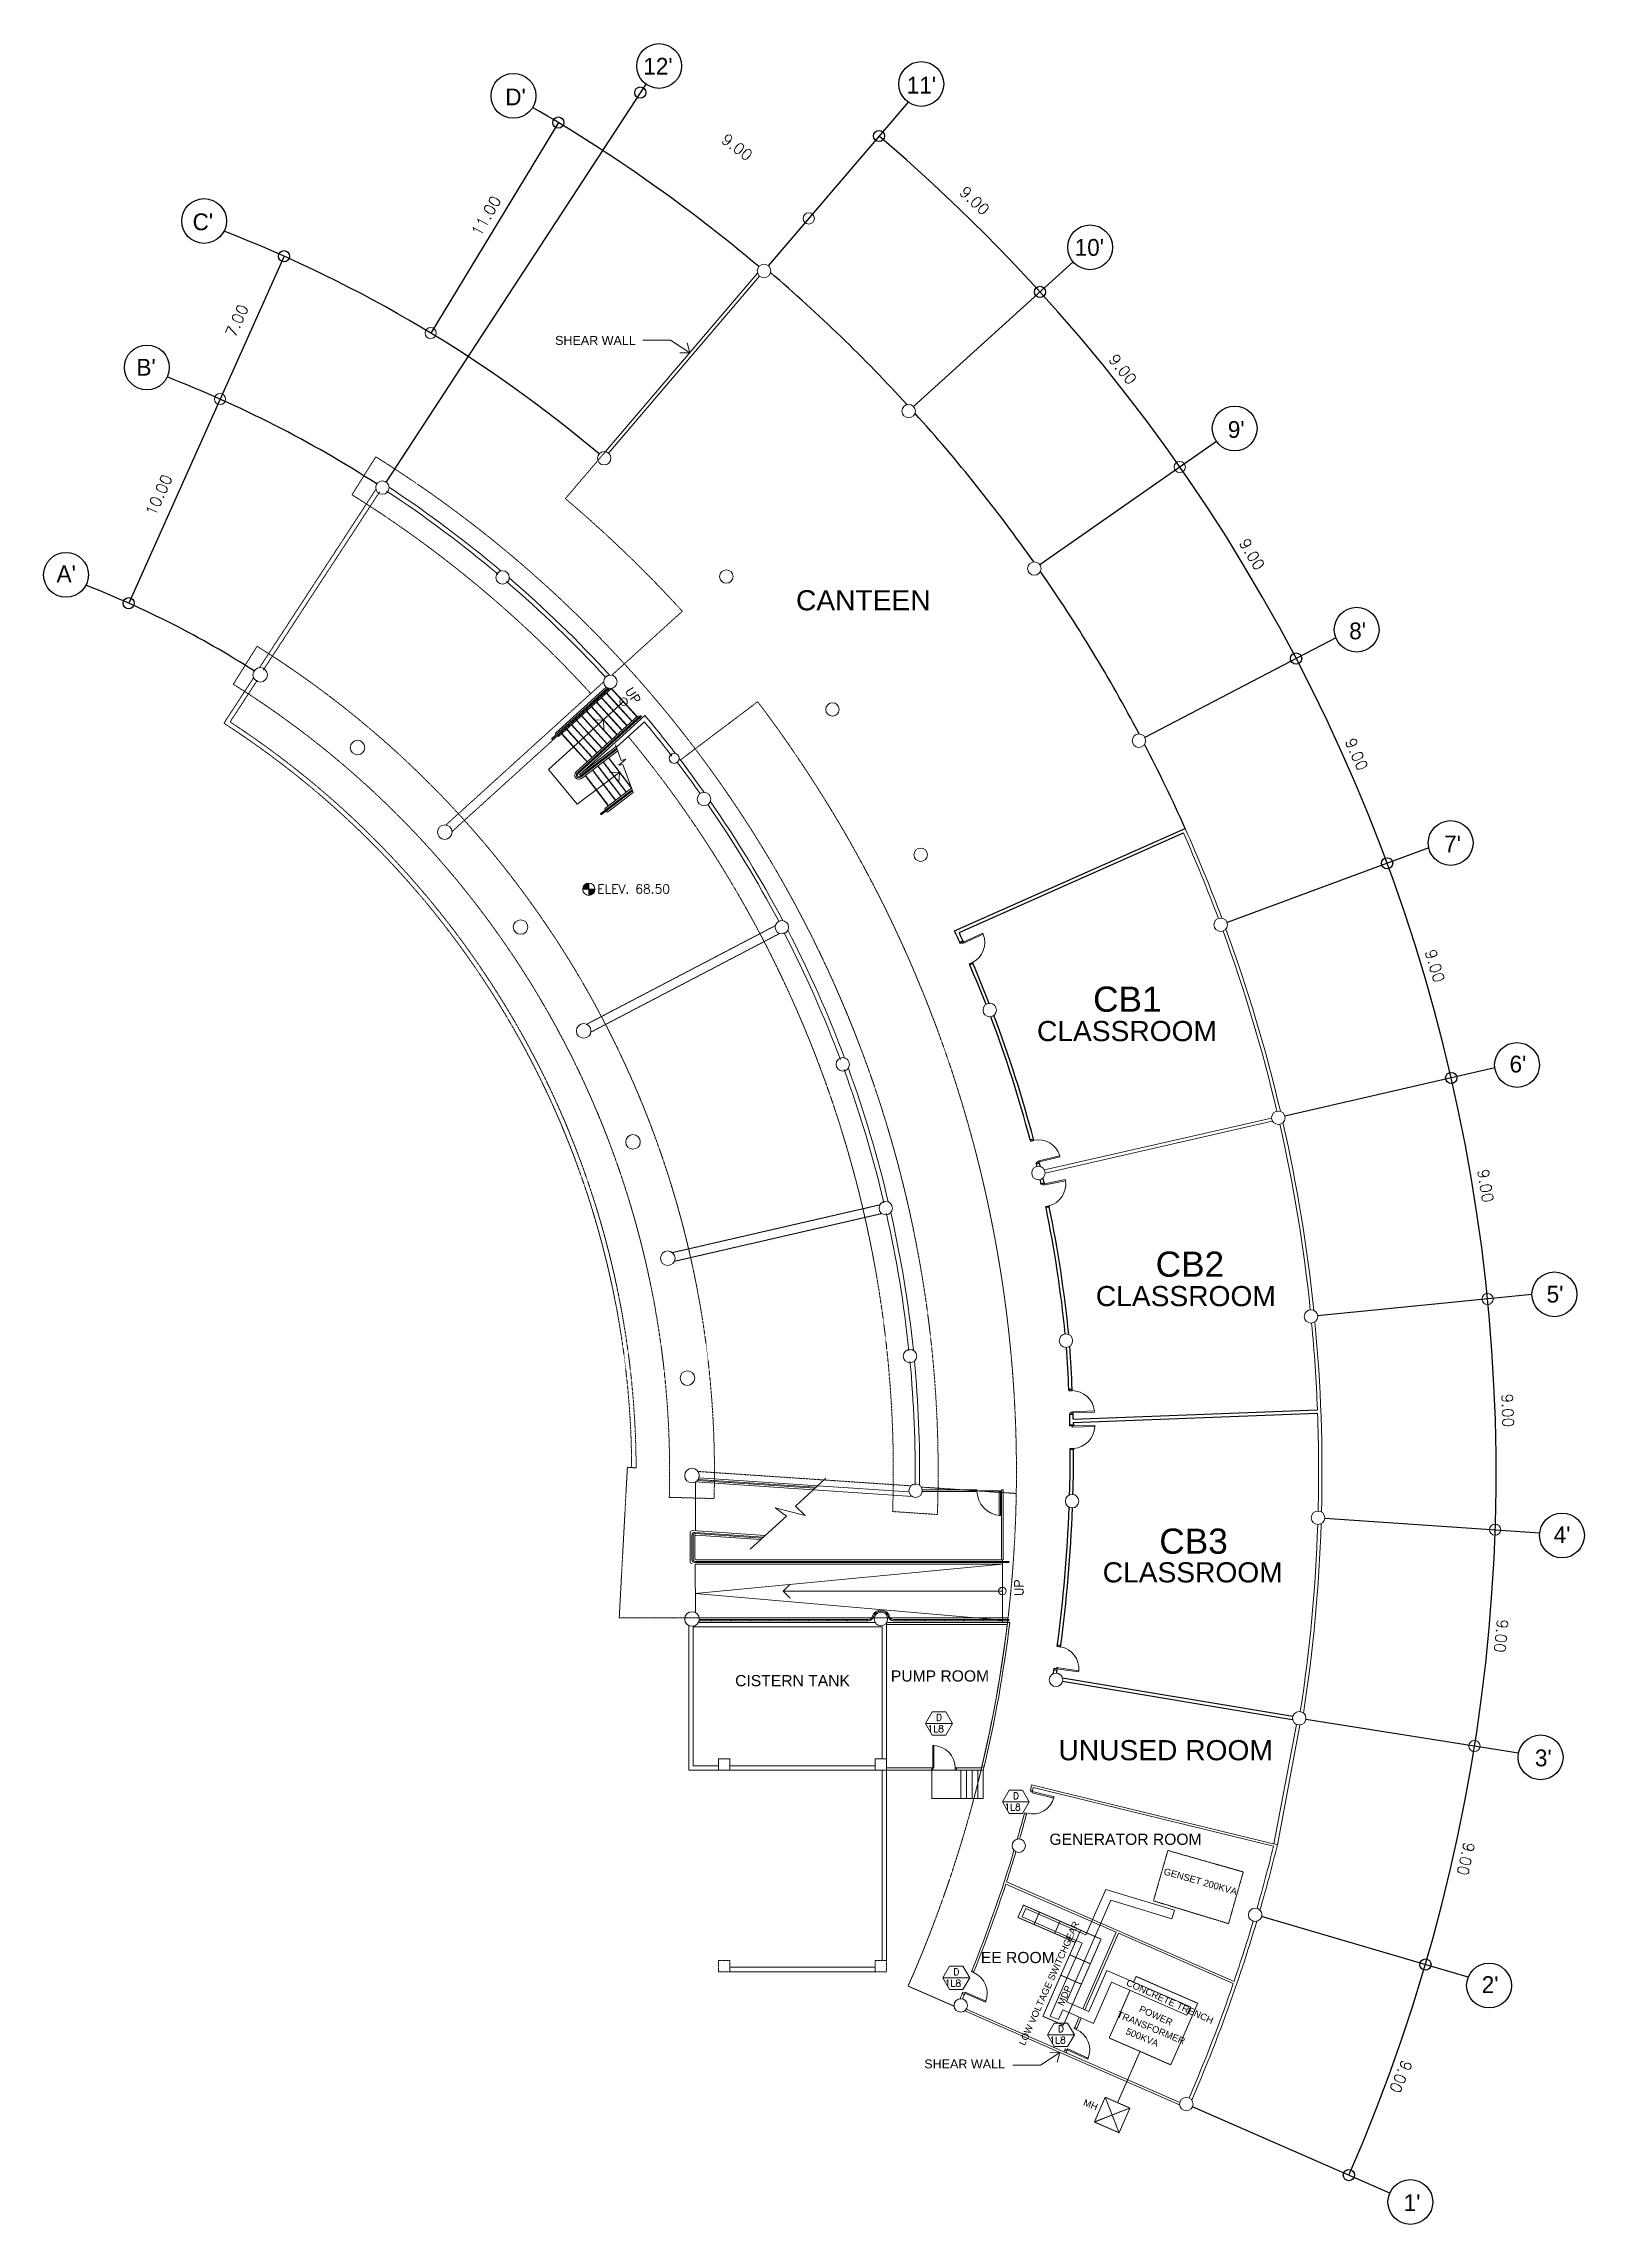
# Model space of a CAD drawing. Header units: millimetres. Extents: x -616979 to 2364082, y 43054 to 1637649.
# Drawn here: x 530816 to 599581, y 43054 to 140443 of the extents above; entities that cross this region are included whole.
import ezdxf

# ---------------------------------------------------------------- set-up
doc = ezdxf.new("R2010")
doc.units = ezdxf.units.MM
doc.linetypes.add('HIDDEN', pattern=[0.375, 0.25, -0.125])
for name, color, linetype in [('a-stairs', 8, 'Continuous'), ('a-wall', 5, 'Continuous'), ('a_text', 255, 'Continuous'), ('COLUMN', 7, 'Continuous'), ('dimension', 1, 'Continuous'), ('labels', 8, 'Continuous'), ('LINE', 1, 'Continuous'), ('RAMP', 7, 'Continuous'), ('USC-DOOR-SKED', 7, 'Continuous'), ('WALLS', 7, 'Continuous'), ('WINDOW', 2, 'Continuous')]:
    doc.layers.add(name, color=color, linetype=linetype)
doc.styles.add('-kitz', font='arial.ttf')
doc.styles.add('100scale@80cl', font='romans.shx', dxfattribs={"height": 0.2})
doc.styles.add('200scale@60cl', font='ROMANS.shx', dxfattribs={"height": 0.3})
doc.styles.add('500scale@60cl', font='romans.shx', dxfattribs={"height": 0.75})
doc.styles.add('500scale@80cl', font='romans.shx', dxfattribs={"height": 1})
doc.styles.add('arial', font='arial.ttf')
doc.styles.add('Century Gothic', font='GOTHIC.TTF')
doc.styles.add('style1', font='arial.ttf')

msp = doc.modelspace()

# ---------------------------------------------------------------- texts
at = {"color": 7, "lineweight": 0, "style": 'style1'}
for s, p in [('CANTEEN', (564396.206, 115134.111)), ('CLASSROOM', (575151.061, 95895.815)), ('CLASSROOM', (577777.915, 84060.915)), ('CLASSROOM', (578083.425, 71723.103)), ('UNUSED ROOM', (576108.989, 63781.488))]:
    msp.add_text(s, height=900, dxfattribs=at).set_placement(p)
at = {"color": 5, "lineweight": 0, "style": 'style1'}
for s, p in [('CB1', (577655.535, 97208.057)), ('CB2', (580446.503, 85374.202)), ('CB3', (580609.365, 73002.764))]:
    msp.add_text(s, height=1125, dxfattribs=at).set_placement(p)
at = {"char_height": 500, "attachment_point": 5, "style": '500scale@80cl'}
for s, insert, rotation in [('9.00', (561765.194, 135817.826), 323.31842428), ('11.00', (550565.513, 132743.834), 60.23142442), ('9.00', (572364.017, 133428.84), 316.52424189), ('7.00', (539442.469, 128069.389), 65.90044049), ('9.00', (578975.841, 125899.312), 308.68157572), ('10.00', (535958.213, 120280.075), 65.90044049), ('9.00', (584744.965, 117636.743), 301.36315145), ('9.00', (589414.576, 108706.594), 294.04472717), ('9.00', (592908.592, 99254.362), 286.7263029), ('9.00', (595170.085, 89434.053), 279.40787862), ('9.00', (596162.209, 79405.667), 272.08945434), ('9.00', (595868.799, 69332.597), 264.77103007), ('9.00', (594294.635, 59378.962), 257.45260579), ('9.00', (591392.506, 49653.841), 246.79457209)]:
    msp.add_mtext(s, dxfattribs=dict(at, insert=insert, rotation=rotation))
at = {"layer": 'a-wall', "lineweight": 0, "style": '-kitz'}
for s, p in [('CISTERN TANK', (561679.638, 67087.479)), ('PUMP ROOM', (568629.437, 67296.348))]:
    msp.add_text(s, height=500, dxfattribs=at).set_placement(p)
at = {"layer": 'a_text', "lineweight": 9, "style": 'Century Gothic'}
for s, p in [("12'", (557581.469, 139056.516)), ("D'", (551420.199, 137688.054)), ("11'", (569339.529, 138213.507)), ("C'", (537464.844, 132108.714)), ("10'", (576835.794, 130966.493)), ("B'", (534958.902, 125613.875)), ("9'", (583668.36, 122835.224)), ("A'", (531395.172, 116387.302)), ("8'", (589084.823, 113841.183)), ("7'", (593323.175, 104325.214)), ("6'", (596242.499, 94495.797)), ("5'", (597898.724, 84221.902)), ("4'", (598211.978, 73477.562)), ("3'", (597375.323, 63511.345)), ("2'", (595000.152, 53387.108)), ("1'", (591516.184, 43649.104))]:
    msp.add_text(s, height=750, dxfattribs=at).set_placement(p)
at = {"layer": 'labels', "color": 7, "linetype": 'Continuous', "lineweight": 0}
for s, height, rotation, style, p in [('SHEAR WALL', 400, 359.96656511, 'arial', (553642.839, 126988.717)), ('UP', 400, 89.96656511, '100scale@80cl', (574543.25, 71115.778)), ('GENSET 200KVA', 300, 344.08183111, '-kitz', (580780.603, 58687.312)), ('LOW VOLTAGE SWITCHGEAR', 300, 65.96382008, '-kitz', (574601.742, 51017.366)), ('MDP', 300, 65.96382008, '-kitz', (576327.638, 52785.042)), ('CONCRETE TRENCH', 300, 335.58218549, '-kitz', (579103.252, 53739.289)), ('TRANSFORMER', 300, 337.58604158, '-kitz', (578692.957, 52315.951)), ('POWER ', 300, 335.58218549, '-kitz', (579678.463, 52566.605)), ('500KVA', 300, 337.73157046, '-kitz', (579085.848, 51561.982)), ('SHEAR WALL', 400, 359.96656511, 'arial', (570121.198, 50020.795)), ('MH', 300, 337.73157046, '-kitz', (577187.344, 48383.814))]:
    msp.add_text(s, height=height, rotation=rotation, dxfattribs=dict(at, style=style)).set_placement(p)
at = {"layer": 'labels', "linetype": 'Continuous', "lineweight": 0, "style": '100scale@80cl'}
msp.add_text('UP', height=400, rotation=303.39427962, dxfattribs=at).set_placement((556749.93, 111531.483))
at = {"layer": 'labels', "color": 7, "linetype": 'Continuous', "lineweight": 0, "style": '500scale@60cl'}
msp.add_text('ELEV. 68.50', height=400, dxfattribs=at).set_placement((555529.317, 102488.87))
at = {"layer": 'labels', "lineweight": 0, "style": '-kitz'}
for s, p in [('GENERATOR ROOM', (575705.884, 60003.756)), ('EE ROOM', (572643.714, 54722.072))]:
    msp.add_text(s, height=500, dxfattribs=at).set_placement(p)
at = {"layer": 'USC-DOOR-SKED', "linetype": 'Continuous', "lineweight": 0, "style": '200scale@60cl'}
for s, p in [('1L8', (570263.146, 65040.287)), ('D', (570646.187, 65545.453)), ('D', (574077.32, 62045.789)), ('1L8', (573694.279, 61540.624)), ('1L8', (571033.79, 53675.254)), ('D', (571416.831, 54180.419)), ('D', (576087.11, 51637.515)), ('1L8', (575704.07, 51132.35))]:
    msp.add_text(s, height=300, dxfattribs=at).set_placement(p)

# ---------------------------------------------------------------- hatches: boundary and pattern name
at = {"layer": 'labels', "lineweight": 0}
h = msp.add_hatch(color=7, dxfattribs=at)
h.paths.add_polyline_path([(554887.798, 102756.873, 0.074813158), (554875.567, 102676.217), (555149.698, 102675.903), (555150.012, 102950.034, 0.329198981)])
h.paths.add_polyline_path([(555149.698, 102675.903), (555149.384, 102401.773, 0.329198981), (555411.598, 102594.934, 0.074813158), (555423.829, 102675.589)])

# ---------------------------------------------------------------- linework, layer by layer
for p, q in [((557693.24, 138636.382), (546099.56, 120865.99)), ((569394.735, 137834.695), (563159.513, 130518.553)), ((553788.467, 136916.422), (548090.901, 127518.086)), ((541544.031, 130949.82), (534612.483, 115453.829)), ((576762.283, 130695.37), (569645.9, 124233.095)), ((583160.378, 122675.702), (575278.781, 117172.581)), ((588487.23, 113907.635), (579966.382, 109452.049)), ((571471.249, 100820.015), (581763.667, 105390.884)), ((571671.535, 100744.836), (581687.422, 105192.897)), ((592636.249, 104525.588), (583632.326, 101197.289)), ((595584.398, 94700.015), (586216.884, 92542.795)), ((597243.944, 84575.954), (587677.948, 83629.575)), ((576767.81, 79017.012), (587667.19, 79434.41)), ((576771.084, 78867.028), (587672.93, 79284.52)), ((576771.084, 78867.028), (576773.113, 78764.947)), ((587991.159, 74591.406), (597588.411, 73944.4)), ((586544.362, 65582.585), (576288.785, 67299.39)), ((586569.127, 65730.526), (576291.828, 67447.634)), ((587153.062, 65609.693), (596647.753, 64108.111)), ((594401.731, 54097.812), (585175.664, 56796.629)), ((590898.858, 44455.167), (582091.736, 48307.247))]:
    msp.add_line(p, q)
at = {"lineweight": 0}
for p, q in [((575480.848, 90146.848), (585620.42, 92462.614)), ((575514.247, 90000.613), (585653.818, 92316.38))]:
    msp.add_line(p, q, dxfattribs=at)
for points in [[(571706.374, 100311.179), (571843.297, 100372.467), (571865.055, 100321.944), (571727.258, 100262.681), (571706.374, 100311.179)], [(572131.97, 99346.73), (572268.893, 99408.018), (572290.651, 99357.495), (572152.854, 99298.232), (572131.97, 99346.73)], [(574861.048, 91430.023), (575006.535, 91466.598), (574992.366, 91519.752), (574847.447, 91481.045), (574861.048, 91430.023)], [(575118.914, 90409.027), (575264.401, 90445.602), (575250.232, 90498.756), (575105.312, 90460.049), (575118.914, 90409.027)], [(575322.217, 89541.128), (575469.066, 89571.781), (575479.54, 89517.778), (575332.27, 89489.29), (575322.217, 89541.128)], [(575544.453, 88510.597), (575691.302, 88541.25), (575701.776, 88487.247), (575554.506, 88458.759), (575544.453, 88510.597)], [(576576.931, 80282.365), (576726.816, 80288.603), (576723.747, 80343.527), (576573.985, 80335.086), (576576.931, 80282.365)], [(576612.523, 79229.741), (576762.407, 79235.979), (576759.339, 79290.903), (576609.577, 79282.463), (576612.523, 79229.741)], [(576623.143, 78761.355), (576773.113, 78764.997), (576773.666, 78709.99), (576623.673, 78708.554), (576623.143, 78761.355)], [(576634.306, 77707.366), (576784.276, 77711.008), (576784.83, 77656.001), (576634.837, 77654.565), (576634.306, 77707.366)], [(576054.791, 68871.097), (576203.394, 68850.571), (576210.146, 68905.164), (576061.271, 68923.502), (576054.791, 68871.097)], [(575905.735, 67828.632), (576054.338, 67808.106), (576061.09, 67862.699), (575912.215, 67881.037), (575905.735, 67828.632)]]:
    msp.add_lwpolyline(points)
for centre, radius in [((558284.983, 139442.509), 1000), ((569986.478, 138640.821), 1000), ((551784.288, 138110.557), 1000), ((557445.136, 138256.096), 250), ((553788.467, 136916.422), 250), ((568100.407, 136315.986), 250), ((537977.302, 132520.686), 1000), ((577521.067, 131346.713), 1000), ((541544.031, 130949.82), 250), ((575285.041, 129353.91), 250), ((535423.453, 125979.281), 1000), ((583974.47, 123256.439), 1000), ((531816.359, 116719.099), 1000), ((534612.483, 115453.829), 250), ((589419.523, 114269.339), 1000), ((586716.502, 112981.714), 250), ((593611.897, 104744.932), 1000), ((590777.078, 103838.346), 250), ((596575.626, 94832.179), 1000), ((593639.859, 94252.213), 250), ((598243.861, 84588.776), 1000), ((598580.918, 73822.211), 1000), ((597627.837, 63909.527), 1000), ((592486.554, 54658.041), 250), ((595327.724, 53720.272), 1000), ((589070.647, 45254.795), 250), ((591815.055, 44054.439), 1000)]:
    msp.add_circle(centre, radius)
for centre, radius, start, end in [((517260.912, 76663.108), 70460.798, 49.80446887, 59.85829423), ((517260.912, 76663.108), 78378.059, 336.37627845, 49.56052121), ((517260.912, 76663.108), 59470.304, 49.84955205, 68.69399536), ((517398.002, 76723.989), 70460.798, 42.48604459, 49.3953859), ((517260.912, 76663.108), 52478.427, 57.20648498, 68.69399536), ((517398.002, 76723.989), 70460.798, 35.15971113, 42.06553436), ((517398.002, 76723.989), 70460.798, 27.82468295, 34.7341854), ((517260.912, 76663.108), 42494.671, 57.31714569, 68.69399536), ((517398.002, 76723.989), 70460.798, 24.00702312, 27.40141615), ((380852.75, 12425.581), 210116.606, 24.72555966, 24.87830183), ((657398.851, 140062.322), 94313.506, 204.63781329, 204.88693446), ((520913.993, 77261.924), 55926.516, 21.30485291, 23.27109974), ((520913.993, 77261.924), 55776.516, 21.31101075, 23.27109974), ((520913.993, 77261.924), 55776.516, 14.76949834, 20.70926435), ((520986.103, 77287.057), 55850.179, 14.76392119, 20.71747351), ((584511.044, 92619.924), 9648.843, 193.24620767, 193.90655818), ((520913.992, 77261.924), 55926.517, 13.47762041, 13.63478207), ((831237.46, 148011.102), 262509.713, 192.83036552, 192.86969527), ((520913.993, 77261.924), 55926.516, 12.71533313, 12.94456748), ((521136.107, 77289.965), 55552.714, 5.70949019, 11.59828306), ((521136.648, 77289.912), 55702.185, 5.66780365, 11.59669799), ((511816.462, 77524.146), 64818.501, 2.48548737, 4.15348586), ((511874.594, 77527.957), 64910.247, 2.48606205, 4.18967182), ((533955.064, 78061.229), 42673.458, 0.94005973, 1.56925681), ((511816.463, 77524.146), 64968.501, 1.31667633, 1.50984232), ((511798.4, 77524.528), 64836.567, 358.32628517, 0.11491317), ((511770.472, 77524.762), 65014.49, 358.34639142, 0.11566111), ((511816.462, 77524.146), 64818.501, 352.32830672, 357.8390934), ((511816.462, 77524.146), 64968.501, 352.32786135, 357.819486), ((511816.462, 77524.146), 64818.501, 351.23494464, 351.44413902), ((511816.462, 77524.146), 64968.501, 351.27738431, 351.39915011)]:
    msp.add_arc(centre, radius, start, end)
at = {"layer": 'a-stairs', "lineweight": 0}
for p, q in [((553355.407, 108021.545), (556696.862, 111055.868)), ((555492.728, 111043.126), (556635.578, 109784.597)), ((555714.822, 111244.805), (556857.672, 109986.276)), ((555936.915, 111446.484), (557079.765, 110187.956)), ((556160.461, 111646.564), (557301.858, 110389.635)), ((554604.355, 110236.408), (555747.205, 108977.879)), ((554826.449, 110438.087), (555969.299, 109179.559)), ((555048.542, 110639.767), (556191.392, 109381.238)), ((555270.635, 110841.446), (556413.485, 109582.918)), ((555367.733, 110232.54), (555808.447, 110249.197)), ((555825.104, 109808.483), (555808.447, 110249.197)), ((557321.265, 110407.259), (557455.718, 110259.196)), ((554160.169, 109833.049), (555303.019, 108574.521)), ((554382.262, 110034.728), (555525.112, 108776.2)), ((556598.328, 108434.361), (556345.976, 109126.381)), ((555338.803, 108981.367), (555525.112, 108776.2)), ((556573.182, 106831.141), (555547.426, 108176.678)), ((556811.732, 107013.058), (555786.006, 108358.556)), ((557050.282, 107194.976), (556024.586, 108540.435)), ((556797.66, 108483.918), (556486.901, 108219.195)), ((556486.901, 108219.195), (556664.189, 108253.75)), ((556598.328, 108434.361), (556797.66, 108483.918)), ((557122.044, 106998.182), (556664.189, 108253.75)), ((553355.407, 108021.545), (554623.137, 106484.644)), ((554623.137, 106484.644), (556536.624, 107901.757)), ((556016.565, 106406.667), (554990.741, 107752.295)), ((556334.632, 106649.224), (555308.847, 107994.799)), ((556072.293, 107909.21), (556512.572, 107883.501)), ((556486.862, 107443.221), (556512.572, 107883.501)), ((555699.488, 106039.103), (557086.163, 107096.578)), ((555684.331, 106058.987), (555714.646, 106019.22)), ((570453.871, 62069.001), (570453.871, 63338.278)), ((570503.871, 63338.278), (571503.871, 63338.278)), ((572753.871, 63338.278), (571553.871, 63338.278)), ((571753.871, 62069.001), (571753.871, 63338.278)), ((572003.871, 62069.001), (572003.871, 63338.278)), ((572253.871, 62069.001), (572253.871, 63338.278)), ((572503.871, 62069.001), (572503.871, 63338.278)), ((572753.871, 62069.001), (572753.871, 63338.278)), ((570453.871, 62069.001), (572753.871, 62069.001))]:
    msp.add_line(p, q, dxfattribs=at)
at = {"layer": 'a-stairs', "color": 2, "lineweight": 0}
for p, q in [((555993.399, 111666.624), (553502.395, 109404.583)), ((556048.517, 111649.137), (553536.008, 109367.567)), ((557443.663, 110417.097), (554631.124, 107863.075)), ((557477.276, 110380.082), (554664.668, 107825.996)), ((556398.409, 108982.595), (554748.818, 107725.048)), ((556416.349, 108933.399), (554779.226, 107685.357)), ((557077.193, 107121.178), (555684.331, 106058.987)), ((557095.133, 107071.98), (555714.288, 106018.952))]:
    msp.add_line(p, q, dxfattribs=at)
at = {"layer": 'a-stairs', "color": 8, "lineweight": 0}
for p, q in [((555925.888, 111706.628), (553655.561, 109644.979)), ((556156.561, 111645.942), (553790.014, 109496.917)), ((557321.265, 110407.259), (554580.787, 107918.673)), ((557653.675, 110438.958), (554874.058, 107914.831)), ((557633.585, 110150.558), (556385.72, 109017.391)), ((556371.499, 109056.389), (554710.435, 107790.095)), ((556443.258, 108859.605), (554823.806, 107625.034)), ((557050.282, 107194.976), (555857.532, 106285.389))]:
    msp.add_line(p, q, dxfattribs=at)
at = {"layer": 'a-stairs', "linetype": 'HIDDEN', "lineweight": 0}
for p, q in [((555477.922, 111029.68), (556620.772, 109771.152)), ((555700.016, 111231.36), (556842.866, 109972.831)), ((555922.109, 111433.039), (557064.959, 110174.511)), ((556144.202, 111634.718), (557287.052, 110376.19)), ((554589.549, 110222.963), (555732.399, 108964.434)), ((554811.642, 110424.642), (555954.492, 109166.114)), ((555033.736, 110626.321), (556176.586, 109367.793)), ((555255.829, 110828.001), (556398.679, 109569.472)), ((553923.269, 109617.924), (555066.119, 108359.396)), ((554145.363, 109819.604), (555288.213, 108561.075)), ((554367.456, 110021.283), (555510.306, 108762.755)), ((556589.085, 106843.269), (555563.332, 108188.803)), ((556827.635, 107025.186), (555801.911, 108370.681)), ((557066.185, 107207.103), (556040.491, 108552.56)), ((556032.468, 106418.795), (555006.646, 107764.42)), ((556350.535, 106661.351), (555324.752, 108006.924))]:
    msp.add_line(p, q, dxfattribs=at)
at = {"layer": 'a-stairs', "color": 8, "lineweight": 0}
for points in [[(553692.1, 109576.851), (553655.561, 109644.979)], [(553790.014, 109496.917), (553725.713, 109539.835)]]:
    msp.add_lwpolyline(points, dxfattribs=at)
at = {"layer": 'a-stairs', "lineweight": 0}
for points in [[(553938.076, 109631.37), (555080.926, 108372.841)], [(555857.532, 106285.389), (555888.092, 106214.374)], [(555918.405, 106174.611), (555978.784, 106126.336)]]:
    msp.add_lwpolyline(points, dxfattribs=at)
msp.add_circle((556696.905, 111055.822), 169.578, dxfattribs=at)
at = {"layer": 'a-stairs', "color": 2, "linetype": 'HIDDEN', "lineweight": 0, "ltscale": 0.058}
for centre in [(557180.362, 110144.228), (556547.453, 109569.493), (555281.634, 108420.023), (555453.469, 108230.795), (555914.544, 108994.758), (556135.877, 108751.021), (554659.087, 107854.698), (554771.062, 107710.569), (555918.134, 106206.401), (556600.542, 106726.628)]:
    msp.add_circle(centre, 12.5, dxfattribs=at)
at = {"layer": 'a-stairs', "color": 2, "lineweight": 0}
for centre, radius, start, end in [((557460.47, 110398.59), 25, 312.24209693, 132.24209693), ((553519.202, 109386.075), 25, 132.24209693, 312.24209693), ((554708.658, 107777.118), 115.758, 132.05043806, 307.56210395), ((554708.658, 107777.118), 65.758, 131.98651057, 307.64234904)]:
    msp.add_arc(centre, radius, start, end, dxfattribs=at)
at = {"layer": 'a-stairs', "color": 8, "lineweight": 0}
msp.add_arc((554708.658, 107777.118), 190.758, 132.09251543, 307.64154084, dxfattribs=at)
at = {"layer": 'a-wall', "linetype": 'HIDDEN', "lineweight": 0, "ltscale": 3}
msp.add_line((562682.233, 130189.785), (554101.826, 120121.905), dxfattribs=at)
at = {"layer": 'a-wall', "lineweight": 0}
for p, q in [((562682.233, 130189.785), (555890.355, 122220.488)), ((562770.326, 130061.899), (556030.589, 122153.781)), ((557122.044, 106998.182), (555978.784, 106126.336)), ((559605.25, 69799.964), (559605.25, 63338.278)), ((559805.25, 69738.278), (559805.25, 63538.278)), ((568235.912, 69738.278), (559805.25, 69738.278)), ((567926.105, 69938.278), (560043.565, 69938.278)), ((568235.912, 63838.278), (568235.912, 69738.278)), ((568435.912, 63838.278), (568435.912, 69922.447)), ((573820.944, 69838.278), (568445.72, 69838.278)), ((567935.912, 63338.278), (559605.25, 63338.278)), ((567935.912, 63538.278), (561435.912, 63538.278)), ((568235.912, 63338.278), (568235.912, 54838.278)), ((568435.912, 63438.278), (570553.871, 63438.278)), ((568435.912, 63338.278), (570503.871, 63338.278)), ((568435.912, 63338.278), (568435.912, 54838.278)), ((585879.414, 60008.196), (574911.964, 62678.413)), ((585710.015, 59946.518), (574985.47, 62557.596)), ((578690.983, 56097.907), (573760.551, 58254.391)), ((583946.363, 53908.443), (573791.599, 58349.958)), ((577194.05, 52675.425), (578690.983, 56097.907)), ((577285.669, 52635.353), (578782.603, 56057.834)), ((583913.89, 53813.499), (578782.603, 56057.834)), ((567935.912, 54538.278), (561435.912, 54538.278)), ((567935.912, 54338.278), (561435.912, 54338.278)), ((571925.346, 52590.127), (581518.733, 48394.149)), ((571965.419, 52681.747), (581525.826, 48500.193)), ((576832.626, 51849.091), (577033.758, 52308.947)), ((576924.249, 51809.017), (576832.626, 51849.091)), ((576924.245, 51809.019), (577125.378, 52268.874))]:
    msp.add_line(p, q, dxfattribs=at)
at = {"layer": 'a-wall', "color": 5, "lineweight": 0}
for p, q in [((573933.624, 69938.278), (568445.72, 69938.278)), ((560935.912, 63538.278), (559805.25, 63538.278)), ((571503.871, 63438.278), (572674.984, 63438.278)), ((571503.871, 63338.278), (572753.871, 63338.278)), ((574954.016, 62429.492), (574857.055, 62453.963)), ((574680.431, 61364.057), (574583.568, 61388.93)), ((572332.704, 54342.994), (572240.374, 54381.412)), ((571910.125, 53327.402), (571817.794, 53365.82)), ((576356.74, 50761.06), (576391.824, 50841.275)), ((576483.448, 50801.2), (576391.824, 50841.275)), ((576448.36, 50720.987), (576483.444, 50801.202))]:
    msp.add_line(p, q, dxfattribs=at)
at = {"layer": 'a-wall', "color": 2, "lineweight": 0}
msp.add_arc((555699.49, 106039.102), 25, 127.31968577, 307.31968576, dxfattribs=at)
at = {"layer": 'a-wall', "lineweight": 0}
for radius, start, end in [(56970.304, 346.57716997, 353.11965525), (57070.304, 346.49790207, 353.23287934), (59322.976, 343.94679192, 345.0796563), (59422.976, 343.98022781, 345.08052961), (59322.976, 337.93861216, 343.44261352), (59422.976, 342.05023725, 343.40568984), (70460.798, 343.93865038, 346.27590663), (70610.798, 343.90574304, 346.35713609), (59422.976, 337.93771956, 341.95335037), (70610.798, 336.58731876, 343.48366241), (70460.798, 341.15913601, 343.45075506), (70460.798, 336.62022611, 341.07754088)]:
    msp.add_arc((517260.912, 76663.108), radius, start, end, dxfattribs=at)
at = {"layer": 'a-wall', "color": 5, "lineweight": 0}
for radius, start, end in [(59322.976, 346.14168218, 346.36485594), (59422.976, 346.14116748, 346.26835442), (59322.976, 336.62836764, 336.87618636), (59422.976, 336.66180354, 336.87708171)]:
    msp.add_arc((517260.912, 76663.108), radius, start, end, dxfattribs=at)
at = {"layer": 'COLUMN', "color": 1, "lineweight": 0}
for p, q in [((576461.092, 52996.008), (578442.77, 57526.776)), ((577331.073, 55983.253), (578218.781, 58012.844)), ((581282.799, 57082.274), (578218.781, 58012.844)), ((581166.558, 56699.536), (578442.77, 57526.776)), ((574485.412, 56791.308), (574645.703, 57157.787)), ((574485.412, 56791.308), (577170.782, 55616.774)), ((574645.703, 57157.787), (577331.073, 55983.253)), ((581282.799, 57082.274), (581166.558, 56699.536)), ((575745.358, 52357.787), (577170.782, 55616.774)), ((577468.909, 52555.207), (578274.565, 54397.202)), ((577675.096, 52028.437), (578480.752, 53870.432)), ((581999.525, 52767.97), (578274.565, 54397.202)), ((581839.233, 52401.491), (578480.752, 53870.432)), ((576111.837, 52197.496), (576300.801, 52629.529)), ((577675.096, 52028.437), (576300.801, 52629.529)), ((577468.909, 52555.207), (576461.092, 52996.008)), ((581839.233, 52401.491), (581999.525, 52767.97)), ((575745.358, 52357.787), (576111.837, 52197.496))]:
    msp.add_line(p, q, dxfattribs=at)
at = {"layer": 'COLUMN', "lineweight": 0}
for points in [[(561435.912, 63838.278), (560935.912, 63838.278), (560935.912, 63338.278), (561435.912, 63338.278)], [(568435.912, 63838.278), (567935.912, 63838.278), (567935.912, 63338.278), (568435.912, 63338.278)]]:
    msp.add_lwpolyline(points, close=True, dxfattribs=at)
at = {"layer": 'COLUMN', "color": 8, "linetype": 'HIDDEN', "lineweight": 0, "ltscale": 3}
for points in [[(561435.912, 54838.278), (560935.912, 54838.278), (560935.912, 54338.278), (561435.912, 54338.278)], [(568435.912, 54838.278), (567935.912, 54838.278), (567935.912, 54338.278), (568435.912, 54338.278)]]:
    msp.add_lwpolyline(points, close=True, dxfattribs=at)
at = {"layer": 'COLUMN', "lineweight": 0}
for centre, radius in [((562964.92, 130290.226), 300), ((569423.807, 124031.415), 300), ((555835.996, 121925.454), 300), ((545935.637, 120614.734), 300), ((551300.754, 116603.995), 300), ((561287.424, 116642.894), 300), ((575032.807, 117000.836), 300), ((540480.415, 112253.159), 325), ((556111.262, 111942.502), 300), ((566021.531, 110708.946), 300), ((544824.846, 109005.443), 325), ((579700.533, 109313.036), 300), ((558959.663, 108525.303), 225), ((560288.783, 106706.204), 300), ((548720.179, 105230.775), 325), ((569961.184, 104220.291), 300), ((552102.948, 100990.656), 325), ((583350.935, 101093.273), 300), ((563765.255, 100980.415), 300), ((573042.195, 97282.649), 300), ((554918.038, 96354.17), 325), ((566484.034, 94858.426), 300), ((585924.536, 92475.471), 300), ((557119.583, 91396.859), 325), ((575214.365, 90009.055), 300), ((568400.823, 88439.982), 300), ((558671.713, 86199.491), 325), ((587379.405, 83600.04), 300), ((576442.304, 82518.015), 300), ((569484.394, 81829.658), 300), ((559549.14, 80846.748), 325), ((559755.25, 76494.95), 325), ((569732.603, 75822.32), 300), ((576716.75, 75351.478), 300), ((587691.838, 74611.585), 300), ((559755.25, 70088.278), 325), ((568185.912, 70088.278), 300), ((576001.168, 67373.361), 300), ((586856.745, 65656.555), 300), ((574339.281, 59966.496), 300), ((584887.731, 56880.855), 300), ((571747.42, 52831.669), 300), ((581816.877, 48427.466), 300)]:
    msp.add_circle(centre, radius, dxfattribs=at)
at = {"layer": 'dimension', "color": 8, "lineweight": 0}
for centre in [(564963.719, 132635.531), (548089.032, 127513.908), (538689.084, 124567.374), (581524.291, 121533.346), (595258.203, 84379.501), (595596.351, 74078.696), (594676.814, 64419.815)]:
    msp.add_circle(centre, 250, dxfattribs=at)
at = {"layer": 'labels', "color": 7, "lineweight": 0}
for p, q in [((555149.698, 102675.903), (554875.567, 102676.217)), ((555150.012, 102950.034), (555149.384, 102401.773)), ((555286.763, 102675.746), (555149.698, 102675.903)), ((555149.698, 102675.903), (555423.829, 102675.589))]:
    msp.add_line(p, q, dxfattribs=at)
at = {"layer": 'labels', "color": 8, "lineweight": 0}
for points in [[(557556.568, 127199.136), (558793.311, 127199.136), (559654.56, 126637.244)], [(574071.578, 50171.886), (575308.321, 50171.886), (576169.57, 50733.778)]]:
    msp.add_lwpolyline(points, dxfattribs=at)
at = {"layer": 'labels', "color": 5, "lineweight": 0}
for points in [[(559532.831, 127074.442), (559654.56, 126637.244), (559205.658, 126628.979)], [(576047.841, 50296.58), (576169.57, 50733.778), (575720.668, 50742.044)]]:
    msp.add_lwpolyline(points, dxfattribs=at)
at = {"layer": 'labels', "color": 7, "lineweight": 0}
msp.add_circle((555149.698, 102675.903), 274.131, dxfattribs=at)
at = {"layer": 'LINE', "color": 8, "linetype": 'HIDDEN', "lineweight": 0, "ltscale": 2}
for p, q in [((545639.42, 121990.831), (544578.113, 120295.653)), ((540452.887, 112576.991), (545645.952, 120536.741)), ((540620.391, 112467.709), (545813.456, 120427.459)), ((540341.506, 113528.71), (539280.199, 111833.532)), ((540184.209, 112119.417), (538861.245, 110091.623)), ((540351.713, 112010.135), (539138.236, 110150.161)), ((548775.374, 105551.054), (555811.27, 111940.241)), ((549044.28, 105254.93), (556080.176, 111644.117)), ((555052.374, 96650.107), (563474.427, 101054.033)), ((555237.725, 96295.643), (563659.778, 100699.568)), ((558876.47, 86451.879), (568138.037, 88584.701)), ((558966.236, 86062.081), (568227.803, 88194.903)), ((560024.297, 76677.266), (569522.955, 76036.907)), ((560739.148, 75467.517), (558739.903, 75522.493)), ((568708.762, 74889.073), (570705.269, 74754.477))]:
    msp.add_line(p, q, dxfattribs=at)
at = {"layer": 'LINE', "color": 8, "linetype": 'HIDDEN', "lineweight": 0, "ltscale": 3}
for p, q in [((556174.007, 112235.867), (559320.78, 115093.402)), ((562684.14, 111052.792), (559235.905, 108451.209)), ((556505.344, 70138.942), (556869.979, 76864.86)), ((556869.979, 76864.86), (557260.528, 76838.531)), ((569987.492, 75980.534), (574225.659, 75694.814)), ((573859.103, 70138.942), (556505.344, 70138.942)), ((580350.154, 57502.327), (580991.228, 59752.273)), ((580991.228, 59752.273), (584357.789, 58793.043)), ((584357.789, 58793.043), (583700.135, 56484.907)), ((583700.135, 56484.907), (580350.154, 57502.327)), ((574301.382, 56762.653), (574541.819, 57312.371)), ((576855.85, 55645.373), (574301.382, 56762.653)), ((578012.484, 55794.363), (574541.819, 57312.371)), ((575023.456, 56446.83), (575263.893, 56996.548)), ((575939.653, 56046.102), (576180.09, 56595.82)), ((575413.228, 52347.064), (577096.287, 56195.091)), ((576329.425, 51946.336), (578012.484, 55794.363)), ((576615.413, 55095.655), (577531.61, 54694.927)), ((569399.086, 53695.069), (571449.276, 52798.352)), ((576214.684, 54179.458), (577130.881, 53778.73)), ((579465.621, 53876.255), (579575.842, 54128.256)), ((582324.432, 52926.071), (579575.842, 54128.256)), ((578373.657, 51379.665), (579305.33, 53509.776)), ((581122.247, 50177.48), (582324.432, 52926.071)), ((575413.228, 52347.064), (576329.425, 51946.336)), ((581122.247, 50177.48), (578373.657, 51379.665)), ((579747.952, 50778.573), (578746.131, 48488.081)), ((578196.413, 48728.518), (577715.539, 47629.081)), ((578196.413, 48728.518), (578814.975, 47148.207)), ((579295.849, 48247.644), (578196.413, 48728.518)), ((577715.539, 47629.081), (579295.849, 48247.644)), ((579295.849, 48247.644), (578814.975, 47148.207)), ((578814.975, 47148.207), (577715.539, 47629.081))]:
    msp.add_line(p, q, dxfattribs=at)
at = {"layer": 'LINE', "color": 8, "lineweight": 0, "ltscale": 3}
for p, q in [((569437.743, 75767.028), (565362.972, 76041.731)), ((569594.482, 75556.007), (565160.143, 75854.951))]:
    msp.add_line(p, q, dxfattribs=at)
at = {"layer": 'LINE', "lineweight": 0}
for p, q in [((572469.736, 75859.82), (570030.25, 75859.82)), ((572469.736, 75784.82), (570030.25, 75784.82)), ((573569.736, 72738.278), (573569.736, 75859.82)), ((573644.736, 72738.278), (573644.736, 75859.82))]:
    msp.add_line(p, q, dxfattribs=at)
msp.add_lwpolyline([(570553.871, 63438.278), (570553.871, 64438.278), (570503.871, 64438.278), (570503.871, 63438.278)], close=True, dxfattribs=at)
at = {"layer": 'LINE', "color": 7, "lineweight": 0}
msp.add_lwpolyline([(572783.283, 63461.377), (572794.325, 63510.142), (572696.79, 63532.227), (572685.748, 63483.462)], close=True, dxfattribs=at)
at = {"layer": 'LINE', "color": 8, "linetype": 'HIDDEN', "lineweight": 0, "ltscale": 2}
for radius, start, end in [(53478.427, 357.95469434, 57.9503891), (51478.427, 42.46469862, 57.9503891), (43494.671, 358.4248421, 57.9503891), (41494.671, 358.4248421, 57.9503891), (51478.427, 41.96384444, 42.01949524), (39800, 0.25127597, 57.13087497), (40000, 0.25127597, 56.84313562), (51478.427, 358.025098, 39.62562438)]:
    msp.add_arc((517260.912, 76663.108), radius, start, end, dxfattribs=at)
at = {"layer": 'LINE', "color": 8, "lineweight": 0, "ltscale": 3}
for radius, start, end in [(52453.427, 49.82611695, 56.61334974), (52653.427, 49.82611695, 56.61334974), (52453.427, 42.56857492, 49.29492546), (52653.427, 42.50769267, 49.29492546), (52453.427, 37.53774783, 39.67429206), (52653.427, 37.53774783, 39.90188489), (52478.427, 35.25121215, 37.13794672), (52653.427, 35.1892684, 37.22945457), (52653.427, 35.1892684, 37.13702762), (52478.427, 27.93278787, 34.59613316), (52653.427, 27.87084412, 34.65807691), (52453.427, 20.55241984, 27.33965264), (52653.427, 20.55241984, 27.33965264), (52453.427, 13.23399557, 20.02122836), (52653.427, 13.23399557, 20.02122836), (52453.427, 5.91557129, 12.70280408), (52653.427, 5.91557129, 12.70280408), (52453.427, 359.34758663, 5.38437981), (52653.427, 359.34758663, 5.38437981)]:
    msp.add_arc((517260.912, 76663.108), radius, start, end, dxfattribs=at)
at = {"layer": 'LINE', "color": 8, "linetype": 'HIDDEN', "lineweight": 0, "ltscale": 3}
for start, end in [(42.41808874, 49.71137127), (353.42444359, 37.12917005)]:
    msp.add_arc((517260.912, 76663.108), 56972.976, start, end, dxfattribs=at)
at = {"layer": 'LINE', "linetype": 'HIDDEN', "lineweight": 0, "ltscale": 3}
msp.add_arc((517260.912, 76663.108), 56972.976, 336.22542839, 353.42444359, dxfattribs=at)
at = {"layer": 'RAMP', "color": 7, "lineweight": 0}
for p, q in [((559905.25, 76206.636), (559905.25, 74029.277)), ((559887.868, 72539.801), (559905.25, 70376.592)), ((573607.236, 72538.278), (573607.236, 70138.278))]:
    msp.add_line(p, q, dxfattribs=at)
at = {"layer": 'RAMP', "color": 1, "lineweight": 0}
for p, q in [((565160.143, 75854.951), (559909.566, 76208.923)), ((565362.972, 76041.731), (560065.717, 76398.85)), ((559927.242, 73827.34), (562813.677, 73632.749)), ((573607.236, 72538.278), (559905.25, 72538.278)), ((573607.236, 72738.278), (559923.878, 72738.278)), ((573607.236, 72738.278), (573607.236, 72663.28)), ((573607.236, 72613.28), (573607.236, 72538.278)), ((567770.047, 70138.278), (560076.381, 70138.278)), ((567890.108, 70138.278), (567829.753, 70138.278)), ((568542.071, 70138.278), (568481.716, 70138.278)), ((573832.921, 70138.278), (568601.777, 70138.278)), ((573607.236, 70138.278), (573607.236, 70063.278)), ((573607.236, 70013.278), (573607.236, 69938.278))]:
    msp.add_line(p, q, dxfattribs=at)
at = {"layer": 'RAMP', "color": 8, "lineweight": 0, "ltscale": 3}
msp.add_line((559997.391, 76278.172), (565236.204, 75924.994), dxfattribs=at)
at = {"layer": 'RAMP', "lineweight": 0}
for p, q in [((559997.391, 76278.172), (565236.204, 75924.994)), ((560032.822, 76325.897), (565286.911, 75971.689)), ((559748.88, 73836.286), (559748.88, 72733.28)), ((559798.88, 73804.196), (559798.88, 72763.28)), ((559873.878, 73777.454), (559873.878, 72788.278)), ((573882.236, 70013.28), (568737.679, 70013.278)), ((586735.119, 65373.211), (585728.602, 60044.914)), ((586882.907, 65347.543), (585879.414, 60008.196))]:
    msp.add_line(p, q, dxfattribs=at)
at = {"layer": 'RAMP', "color": 8, "lineweight": 0}
for p, q in [((559876.952, 73956.014), (562943.051, 73749.311)), ((559905.607, 73903.969), (562891.301, 73702.686)), ((573882.236, 72613.28), (559868.88, 72613.28)), ((573882.236, 72663.28), (559898.88, 72663.28)), ((564129.402, 71650.133), (563817.548, 71338.278)), ((564129.402, 71026.424), (563817.548, 71338.278)), ((563817.548, 71338.278), (573607.236, 71338.278)), ((567634.145, 70013.278), (560071.478, 70013.278)), ((567632.186, 70063.278), (560079.287, 70063.278)), ((573881.927, 70063.278), (568739.638, 70063.278))]:
    msp.add_line(p, q, dxfattribs=at)
at = {"layer": 'RAMP', "lineweight": 0}
for points in [[(562349.741, 73214.76), (563973.523, 74677.727), (563467.754, 75050.119), (564798.723, 74704.327), (564372.813, 75129.917), (565730.401, 76380.089)], [(573607.236, 72538.278), (559898.408, 71228.121), (573594.737, 70038.396)]]:
    msp.add_lwpolyline(points, dxfattribs=at)
msp.add_lwpolyline([(563020.676, 73819.248), (559780.609, 74037.68, 0.434069623), (559673.882, 73937.906), (559673.882, 72650.166, 0.38885306), (559765.158, 72550.547)], format="xyb", dxfattribs=at)
at = {"layer": 'RAMP', "color": 7, "linetype": 'HIDDEN', "lineweight": 0, "ltscale": 0.058}
for centre in [(560605.865, 76262.208), (561471.614, 76203.843), (562337.364, 76145.478), (563203.113, 76087.113), (564068.862, 76028.748), (564934.611, 75970.383), (559898.541, 73929.502), (560614.278, 73881.25), (561480.027, 73822.885), (562345.777, 73764.52), (559905.25, 72638.278), (560621, 72638.278), (561486.749, 72638.278), (562352.498, 72638.278), (563218.247, 72638.278), (564083.996, 72638.278), (564949.745, 72638.278), (565815.494, 72638.278), (566681.243, 72638.278), (567546.992, 72638.278), (568412.741, 72638.278), (569278.491, 72638.278), (570144.24, 72638.278), (571009.989, 72638.278), (571875.738, 72638.278), (572741.487, 72638.278), (573607.236, 72638.278), (560621, 70038.278), (561486.749, 70038.278), (562352.498, 70038.278), (563218.247, 70038.278), (564083.996, 70038.278), (564949.745, 70038.278), (565815.494, 70038.278), (566681.243, 70038.278), (567546.992, 70038.278), (569278.491, 70038.278), (570144.24, 70038.278), (571009.989, 70038.278), (571875.738, 70038.278), (572741.487, 70038.278), (573607.236, 70038.278)]:
    msp.add_circle(centre, 12.5, dxfattribs=at)
at = {"layer": 'RAMP', "color": 8, "lineweight": 0}
msp.add_circle((573607.236, 71338.278), 169.578, dxfattribs=at)
at = {"layer": 'RAMP', "lineweight": 0}
for centre, radius, start, end in [((517260.912, 76663.108), 70460.798, 20.53077176, 23.88504936), ((517260.912, 76663.108), 70610.798, 20.49786442, 24.00689357), ((517260.912, 76663.108), 70460.798, 13.21234749, 20.04287644), ((517260.912, 76663.108), 70610.798, 13.17944014, 20.07578379), ((517260.912, 76663.108), 70460.798, 5.89392321, 12.72445217), ((517260.912, 76663.108), 70610.798, 5.86101586, 12.75735951), ((517260.912, 76663.108), 70460.798, 2.25408845, 5.40602789), ((517260.912, 76663.108), 70610.798, 358.54259159, 5.43893524), ((517260.912, 76663.108), 70460.798, 358.57549893, 2.13211468), ((517260.912, 76663.108), 70460.798, 351.25707466, 358.08760361), ((517260.912, 76663.108), 70610.798, 351.22416731, 358.12051096), ((559868.88, 73836.286), 120, 86.14319901, 180), ((559898.88, 73804.196), 100, 86.14319901, 180), ((559898.88, 73804.196), 100, 86.14319901, 180), ((559923.878, 73777.454), 50, 86.14319901, 180), ((559868.88, 72733.28), 120, 180, 270), ((559898.88, 72763.28), 100, 180, 270), ((559923.878, 72788.278), 50, 180, 270)]:
    msp.add_arc(centre, radius, start, end, dxfattribs=at)
at = {"layer": 'RAMP', "color": 8, "lineweight": 0}
for centre, radius, start, end in [((573882.236, 72638.28), 25, 270, 90), ((567616.045, 70257.153), 194.546, 274.24476425, 341.79465289), ((567616.045, 70257.153), 244.546, 274.24476425, 341.79465289), ((568185.912, 70088.278), 400, 15.5166323, 164.4833677), ((568185.912, 70088.278), 350, 15.31996368, 164.68003632), ((568755.78, 70257.153), 244.546, 198.20534711, 265.75523575), ((568755.78, 70257.153), 194.546, 198.20534711, 265.75523575), ((573882.236, 70038.28), 25, 270, 90)]:
    msp.add_arc(centre, radius, start, end, dxfattribs=at)
at = {"layer": 'USC-DOOR-SKED', "lineweight": 0}
for p, q in [((572469.736, 75784.82), (572469.736, 75859.82)), ((572469.736, 75813.191), (573494.736, 75813.191)), ((573644.736, 75859.82), (573569.736, 75859.82)), ((570503.871, 63438.278), (570453.871, 63438.278)), ((570453.871, 63438.278), (570453.871, 63338.278)), ((570503.871, 63438.278), (570453.871, 63438.278)), ((570453.871, 63338.278), (570503.871, 63338.278)), ((570503.871, 63338.278), (570453.871, 63338.278)), ((570503.871, 63387.537), (570503.871, 63438.278)), ((570503.871, 63338.278), (570503.871, 63387.537)), ((571553.871, 63438.278), (571503.871, 63438.278)), ((571503.871, 63438.278), (571503.871, 63338.278)), ((571553.871, 63438.278), (571503.871, 63438.278)), ((571503.871, 63338.278), (571553.871, 63338.278)), ((571503.871, 63338.278), (571553.871, 63338.278)), ((571553.871, 63338.278), (571503.871, 63338.278)), ((571553.871, 63338.278), (571553.871, 63438.278))]:
    msp.add_line(p, q, dxfattribs=at)
at = {"layer": 'USC-DOOR-SKED', "color": 1, "lineweight": 0}
for p, q in [((570177.353, 65424.78), (571377.353, 65424.78)), ((573608.486, 61925.116), (574808.486, 61925.116)), ((570947.997, 54059.747), (572147.997, 54059.747)), ((575618.277, 51516.842), (576818.277, 51516.842))]:
    msp.add_line(p, q, dxfattribs=at)
at = {"layer": 'USC-DOOR-SKED', "lineweight": 0}
for points in [[(571842.954, 100257.23), (572755.367, 100666.501), (572734.904, 100712.122), (571822.491, 100302.851)], [(575192.828, 90535.919), (576162.844, 90778.961), (576174.996, 90730.46), (575204.981, 90487.418)], [(575444.137, 89459.272), (576422.876, 89664.381), (576412.62, 89713.318), (575433.881, 89508.209)], [(576710.687, 79338.959), (577709.855, 79379.752), (577711.895, 79329.793), (576712.727, 79289)], [(576728.284, 78658.836), (577727.969, 78683.901), (577726.716, 78733.885), (576727.03, 78708.82)], [(573519.736, 75813.191), (573469.736, 75813.191), (573469.736, 74713.191), (573519.736, 74713.191)], [(576021.764, 67918.644), (577012.25, 67781.027), (577005.369, 67731.503), (576014.883, 67869.119)], [(574929.592, 62332.522), (575900.423, 62092.756), (575912.411, 62141.297), (574941.58, 62381.063)], [(571948.966, 53419.55), (572868.648, 53026.884), (572849.014, 52980.9), (571929.333, 53373.566)], [(576523.943, 50892.633), (577436.403, 50483.468), (577415.945, 50437.845), (576503.485, 50847.01)]]:
    msp.add_lwpolyline(points, close=True, dxfattribs=at)
at = {"layer": 'USC-DOOR-SKED', "color": 1, "lineweight": 0}
for points in [[(570477.353, 65944.395), (570177.353, 65424.78), (570477.353, 64905.165), (571077.353, 64905.165), (571377.353, 65424.78), (571077.353, 65944.395)], [(573908.486, 62444.732), (573608.486, 61925.116), (573908.486, 61405.501), (574508.486, 61405.501), (574808.486, 61925.116), (574508.486, 62444.732)], [(571247.997, 54579.362), (570947.997, 54059.747), (571247.997, 53540.131), (571847.997, 53540.131), (572147.997, 54059.747), (571847.997, 54579.362)], [(575918.277, 52036.458), (575618.277, 51516.842), (575918.277, 50997.227), (576518.277, 50997.227), (576818.277, 51516.842), (576518.277, 52036.458)]]:
    msp.add_lwpolyline(points, close=True, dxfattribs=at)
at = {"layer": 'USC-DOOR-SKED', "color": 7, "lineweight": 0}
for points in [[(574857.209, 62454.564), (574844.774, 62406.135), (574941.58, 62381.063), (574954.016, 62429.492)], [(574596.004, 61437.359), (574583.568, 61388.93), (574680.431, 61364.057), (574692.867, 61412.486)], [(572221.166, 54335.249), (572240.374, 54381.412), (572332.704, 54342.994), (572313.496, 54296.831)], [(571817.794, 53365.82), (571837.003, 53411.984), (571929.333, 53373.566), (571910.125, 53327.402)], [(576812.589, 51803.282), (576832.626, 51849.091), (576924.249, 51809.017), (576904.213, 51763.207)], [(576391.824, 50841.275), (576411.861, 50887.085), (576503.485, 50847.01), (576483.448, 50801.2)]]:
    msp.add_lwpolyline(points, close=True, dxfattribs=at)
at = {"layer": 'USC-DOOR-SKED', "color": 8, "lineweight": 0}
for centre, radius, start, end in [((571820.59, 100304.545), 1002.365, 296.56710171, 21.16680302), ((575209.084, 90484.911), 1002.365, 17.05836136, 101.65806267), ((575432.385, 89510.27), 1002.365, 284.2439188, 8.8436201), ((576716.235, 79285.711), 1002.365, 5.33013726, 89.92983857), ((576726.802, 78710.753), 1001.485, 273.29003504, 358.4635027), ((576017.75, 67865.259), 1002.365, 355.0822669, 79.32983282), ((574941.58, 62381.063), 1000, 255.59858433, 345.59858433), ((571929.333, 53373.566), 1000, 337.40821537, 67.40821537), ((576503.485, 50847.01), 1000, 336.37629525, 66.37629525)]:
    msp.add_arc(centre, radius, start, end, dxfattribs=at)
at = {"layer": 'USC-DOOR-SKED', "lineweight": 0}
msp.add_arc((573569.736, 75813.191), 1100, 180, 267.39474873, dxfattribs=at)
at = {"layer": 'WALLS', "color": 5, "lineweight": 0}
for p, q in [((571503.871, 63338.278), (572753.871, 63338.278)), ((572685.748, 63483.462), (572783.283, 63461.377))]:
    msp.add_line(p, q, dxfattribs=at)
msp.add_arc((517260.912, 76663.108), 56970.304, 346.57716997, 346.6249658, dxfattribs=at)
at = {"layer": 'WINDOW', "color": 8, "lineweight": 0}
msp.add_arc((570503.871, 63438.278), 1000, 359.47130125, 89.47130125, dxfattribs=at)

msp.set_redraw_order([(e.dxf.handle, doc.entitydb.next_handle()) for e in msp.query("TEXT MTEXT ATTDEF DIMENSION ARC_DIMENSION")])  # texts and dimensions are drawn at this point

doc.saveas('drawing.dxf')
